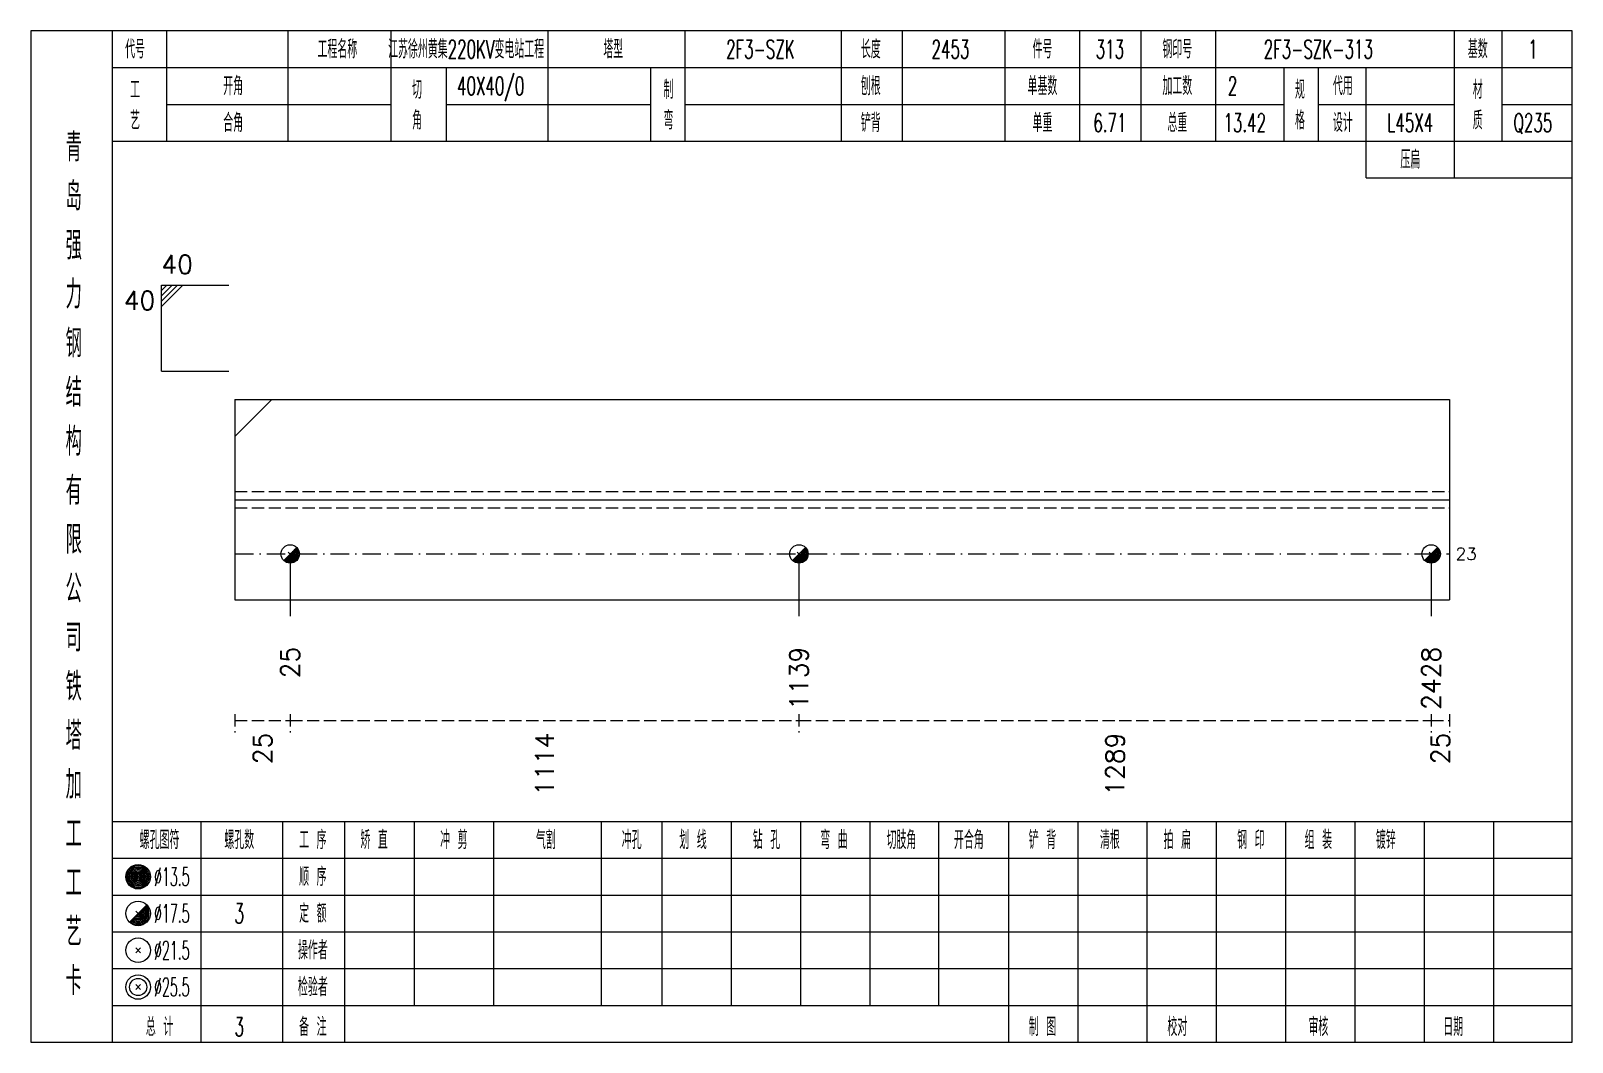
# Model space of a CAD drawing. Extents: x 0 to 4623, y -1159 to 4890.
# Drawn here: x 622.8 to 874.2, y 3150 to 3315 of the extents above; entities that cross this region are included whole.
import ezdxf
from ezdxf.enums import TextEntityAlignment as Align

# ---------------------------------------------------------------- set-up
doc = ezdxf.new("R2010")
doc.units = 0
doc.header["$MEASUREMENT"] = 0
doc.linetypes.add('一点画线', pattern=[5.2, 3, -1, 0.2, -1])
doc.linetypes.add('虚线', pattern=[2.75, 2, -0.75])
doc.layers.get('0').update_dxf_attribs({"linetype": 'CONTINUOUS', "lineweight": 25})
for name, color, linetype, lineweight in [('1', 7, 'CONTINUOUS', 25), ('4', 7, 'CONTINUOUS', 25), ('5', 7, 'CONTINUOUS', 25)]:
    doc.layers.add(name, color=color, linetype=linetype, lineweight=lineweight)
doc.styles.get("Standard").update_dxf_attribs({"font": 'simplex.shx', "width": 0.7, "height": 3, "bigfont": 'gbhzfs.shx'})

msp = doc.modelspace()

# ---------------------------------------------------------------- texts
at = {"color": 7, "linetype": 'Continuous', "lineweight": 13}
msp.add_text('40', height=3, dxfattribs=at).set_placement((644.1, 3274.5), align=Align.BOTTOM_LEFT)
msp.add_text('40', height=3, dxfattribs=at).set_placement((643.1, 3272.5), align=Align.TOP_RIGHT)
msp.add_text('23', height=2, dxfattribs=at).set_placement((855.2, 3229.667), align=Align.MIDDLE_LEFT)
at = {"color": 8, "linetype": 'Continuous', "lineweight": 9}
for s, p in [('25', (660.6, 3200.5)), ('1114', (706.592, 3200.5)), ('1289', (799.642, 3200.5)), ('25', (852.7, 3200.5))]:
    msp.add_text(s, height=3, rotation=90, dxfattribs=at).set_placement(p, align=Align.MIDDLE_RIGHT)
at = {"layer": '1', "color": 7, "linetype": 'Continuous', "lineweight": 13}
for s, p in [('25', (665.1, 3214.5)), ('1139', (748.084, 3214.5)), ('2428', (851.2, 3214.5))]:
    msp.add_text(s, height=3, rotation=90, dxfattribs=at).set_placement(p, align=Align.MIDDLE_RIGHT)
at = {"layer": '4', "color": 1, "linetype": 'Continuous', "lineweight": 13}
for s, height, width, p in [('代号', 3, 0.6, (639.8, 3312)), ('工程名称', 3, 0.6, (672.8, 3312)), ('江苏徐州黄集220KV变电站工程', 3, 0.6, (693.8, 3312)), ('塔型', 3, 0.6, (717.8, 3312)), ('2F3-SZK', 3, 0.6, (741.8, 3312)), ('长度', 3, 0.6, (759.8, 3312)), ('2453', 3, 0.6, (772.8, 3312)), ('件号', 3, 0.6, (787.8, 3312)), ('313', 3, 0.6, (798.8, 3312)), ('钢印号', 3, 0.6, (809.8, 3312)), ('2F3-SZK-313', 3, 0.6, (832.8, 3312)), ('基数', 3, 0.6, (858.8, 3312)), ('1', 3, 0.6, (867.8, 3312)), ('工', 3, 0.6, (639.8, 3305.4)), ('开角', 3, 0.6, (655.8, 3306)), ('切', 3, 0.6, (685.8, 3305.4)), ('40X40/0', 3, 0.6, (697.8, 3306)), ('制', 3, 0.6, (726.8, 3305.4)), ('刨根', 3, 0.6, (759.8, 3306)), ('单基数', 3, 0.6, (787.8, 3306)), ('加工数', 3, 0.6, (809.8, 3306)), ('2', 3, 0.6, (818.8, 3306)), ('规', 3, 0.6, (829.8, 3305.4)), ('代用', 3, 0.6, (836.8, 3306)), ('材', 3, 0.6, (858.8, 3305.4)), ('艺', 3, 0.6, (639.8, 3300.4)), ('合角', 3, 0.6, (655.8, 3300)), ('角', 3, 0.6, (685.8, 3300.4)), ('弯', 3, 0.6, (726.8, 3300.4)), ('铲背', 3, 0.6, (759.8, 3300)), ('单重', 3, 0.6, (787.8, 3300)), ('6.71', 3, 0.6, (798.8, 3300)), ('总重', 3, 0.6, (809.8, 3300)), ('13.42', 3, 0.6, (820.8, 3300)), ('格', 3, 0.6, (829.8, 3300.4)), ('设计', 3, 0.6, (836.8, 3300)), ('L45X4', 3, 0.6, (847.8, 3300)), ('质', 3, 0.6, (858.8, 3300.4)), ('Q235', 3, 0.6, (867.8, 3300)), ('青', 4.6, 0.8, (629.8, 3296)), ('压扁', 3, 0.6, (847.8, 3294)), ('岛', 4.6, 0.8, (629.8, 3288)), ('强', 4.6, 0.8, (629.8, 3280)), ('力', 4.6, 0.8, (629.8, 3272)), ('钢', 4.6, 0.8, (629.8, 3264)), ('结', 4.6, 0.8, (629.8, 3256)), ('构', 4.6, 0.8, (629.8, 3248)), ('有', 4.6, 0.8, (629.8, 3240)), ('限', 4.6, 0.8, (629.8, 3232)), ('公', 4.6, 0.8, (629.8, 3224)), ('司', 4.6, 0.8, (629.8, 3216)), ('铁', 4.6, 0.8, (629.8, 3208)), ('塔', 4.6, 0.8, (629.8, 3200)), ('加', 4.6, 0.8, (629.8, 3192)), ('工', 4.6, 0.8, (629.8, 3184)), ('螺孔图符', 3, 0.6, (643.8, 3183)), ('螺孔数', 3, 0.6, (656.8, 3183)), ('工 序', 3, 0.6, (668.8, 3183)), ('矫 直', 3, 0.6, (678.8, 3183)), ('冲 剪', 3, 0.6, (691.8, 3183)), ('气割', 3, 0.6, (706.8, 3183)), ('冲孔', 3, 0.6, (720.8, 3183)), ('划 线', 3, 0.6, (730.8, 3183)), ('钻 孔', 3, 0.6, (742.8, 3183)), ('弯 曲', 3, 0.6, (753.8, 3183)), ('切肢角', 3, 0.6, (764.8, 3183)), ('开合角', 3, 0.6, (775.8, 3183)), ('铲 背', 3, 0.6, (787.8, 3183)), ('清根', 3, 0.6, (798.8, 3183)), ('拍 扁', 3, 0.6, (809.8, 3183)), ('钢 印', 3, 0.6, (821.8, 3183)), ('组 装', 3, 0.6, (832.8, 3183)), ('镀锌', 3, 0.6, (843.8, 3183)), ('工', 4.6, 0.8, (629.8, 3176)), ('%%C13.5', 3, 0.5, (645.8, 3177)), ('顺 序', 3, 0.6, (668.8, 3177)), ('定 额', 3, 0.6, (668.8, 3171)), ('艺', 4.6, 0.8, (629.8, 3168)), ('%%C17.5', 3, 0.5, (645.8, 3171)), ('3', 3.2, 0.6, (656.8, 3171)), ('%%C21.5', 3, 0.5, (645.8, 3165)), ('操作者', 3, 0.6, (668.8, 3165)), ('卡', 4.6, 0.8, (629.8, 3160)), ('%%C25.5', 3, 0.5, (645.8, 3159)), ('检验者', 3, 0.6, (668.8, 3159)), ('总 计', 3, 0.6, (643.8, 3152.5)), ('3', 3, 0.6, (656.8, 3152.5)), ('备 注', 3, 0.6, (668.8, 3152.5)), ('制 图', 3, 0.6, (787.8, 3152.5)), ('校对', 3, 0.6, (809.8, 3152.5)), ('审核', 3, 0.6, (832.8, 3152.5)), ('日期', 3, 0.6, (854.8, 3152.5))]:
    msp.add_text(s, height=height, dxfattribs=dict(at, width=width)).set_placement(p, align=Align.MIDDLE_CENTER)

# ---------------------------------------------------------------- blocks, each defined once
blk = doc.blocks.new('孔17.5')
at = {"layer": '5', "color": 7, "linetype": 'Continuous', "lineweight": 13}
for p, q in [((-0.707, -0.707), (0.707, 0.707)), ((-0.2, 0.2), (0.2, -0.2))]:
    blk.add_line(p, q, dxfattribs=at)
blk.add_circle((0, 0), 1, dxfattribs=at)
for radius in [0.9, 0.8, 0.7, 0.6, 0.5, 0.4, 0.3, 0.2, 0.1]:
    blk.add_arc((0, 0), radius, 225, 45, dxfattribs=at)

# ---------------------------------------------------------------- linework, layer by layer
at = {"color": 7, "linetype": 'Continuous', "lineweight": 13}
for p, q in [((644.1, 3273.5), (655.1, 3273.5)), ((644.1, 3259.5), (644.1, 3273.5)), ((644.975, 3273.5), (644.1, 3272.625)), ((645.85, 3273.5), (644.1, 3271.75)), ((646.725, 3273.5), (644.1, 3270.875)), ((647.6, 3273.5), (644.1, 3270)), ((644.1, 3259.5), (655.1, 3259.5)), ((656.1, 3248.833), (662.1, 3254.833)), ((665.1, 3229.667), (665.1, 3219.5)), ((748.084, 3229.667), (748.084, 3219.5)), ((851.2, 3229.667), (851.2, 3219.5))]:
    msp.add_line(p, q, dxfattribs=at)
at = {"color": 7, "linetype": 'Continuous', "lineweight": 18}
for p, q in [((656.1, 3254.833), (656.1, 3222.167)), ((656.1, 3254.833), (854.2, 3254.833)), ((854.2, 3254.833), (854.2, 3222.167)), ((656.1, 3238.5), (854.2, 3238.5))]:
    msp.add_line(p, q, dxfattribs=at)
at = {"color": 1, "linetype": '虚线', "lineweight": 18}
for p, q in [((656.1, 3239.833), (854.2, 3239.833)), ((656.1, 3237.167), (854.2, 3237.167))]:
    msp.add_line(p, q, dxfattribs=at)
at = {"color": 3, "linetype": '一点画线', "lineweight": 13}
msp.add_line((656.1, 3229.667), (854.2, 3229.667), dxfattribs=at)
at = {"color": 8, "linetype": '虚线', "lineweight": 9}
for p, q in [((656.1, 3203.5), (656.1, 3200.5)), ((665.1, 3203.5), (665.1, 3200.5)), ((665.1, 3203.5), (665.1, 3200.5)), ((748.084, 3203.5), (748.084, 3200.5)), ((748.084, 3203.5), (748.084, 3200.5)), ((851.2, 3203.5), (851.2, 3200.5)), ((851.2, 3203.5), (851.2, 3200.5)), ((854.2, 3203.5), (854.2, 3200.5)), ((656.1, 3202.5), (665.1, 3202.5)), ((665.1, 3202.5), (748.084, 3202.5)), ((748.084, 3202.5), (851.2, 3202.5)), ((851.2, 3202.5), (854.2, 3202.5))]:
    msp.add_line(p, q, dxfattribs=at)
at = {"layer": '1', "color": 7, "linetype": 'Continuous', "lineweight": 18}
msp.add_line((656.1, 3222.167), (854.2, 3222.167), dxfattribs=at)
at = {"layer": '4', "color": 1, "linetype": 'Continuous', "lineweight": 18}
for p, q in [((636.1, 3150), (636.1, 3315)), ((645, 3297), (645, 3315)), ((664.8, 3297), (664.8, 3315)), ((681.6, 3297), (681.6, 3315)), ((707.2, 3297), (707.2, 3315)), ((729.5, 3297), (729.5, 3315)), ((755, 3297), (755, 3315)), ((765, 3297), (765, 3315)), ((781.7, 3297), (781.7, 3315)), ((793.9, 3297), (793.9, 3315)), ((803.9, 3297), (803.9, 3315)), ((816.1, 3297), (816.1, 3315)), ((855, 3291), (855, 3315)), ((862.8, 3297), (862.8, 3315)), ((636.1, 3309), (874.2, 3309)), ((690.6, 3297), (690.6, 3309)), ((723.9, 3297), (723.9, 3309)), ((827.2, 3297), (827.2, 3309)), ((832.8, 3297), (832.8, 3309)), ((840.6, 3291), (840.6, 3309)), ((645, 3303), (681.6, 3303)), ((690.6, 3303), (723.9, 3303)), ((729.5, 3303), (827.2, 3303)), ((832.8, 3303), (855, 3303)), ((862.8, 3303), (874.2, 3303)), ((636.1, 3297), (874.2, 3297)), ((840.6, 3291), (874.2, 3291)), ((636.1, 3186), (874.2, 3186)), ((650.6, 3150), (650.6, 3186)), ((663.9, 3150), (663.9, 3186)), ((674, 3150), (674, 3186)), ((685.4, 3156), (685.4, 3186)), ((698.3, 3156), (698.3, 3186)), ((715.9, 3156), (715.9, 3186)), ((725.8, 3156), (725.8, 3186)), ((737.1, 3156), (737.1, 3186)), ((748.4, 3156), (748.4, 3186)), ((759.7, 3156), (759.7, 3186)), ((770.9, 3156), (770.9, 3186)), ((782.3, 3156), (782.3, 3186)), ((793.6, 3156), (793.6, 3186)), ((804.9, 3156), (804.9, 3186)), ((816.2, 3156), (816.2, 3186)), ((827.5, 3156), (827.5, 3186)), ((838.8, 3156), (838.8, 3186)), ((850.1, 3156), (850.1, 3186)), ((861.4, 3156), (861.4, 3186)), ((636.1, 3180), (874.2, 3180)), ((636.1, 3174), (874.2, 3174)), ((636.1, 3168), (874.2, 3168)), ((636.1, 3162), (874.2, 3162)), ((636.1, 3156), (874.2, 3156)), ((782.3, 3150), (782.3, 3156)), ((793.6, 3150), (793.6, 3156)), ((804.9, 3150), (804.9, 3156)), ((816.2, 3150), (816.2, 3156)), ((827.5, 3150), (827.5, 3156)), ((838.8, 3150), (838.8, 3156)), ((850.1, 3150), (850.1, 3156)), ((861.4, 3150), (861.4, 3156))]:
    msp.add_line(p, q, dxfattribs=at)
at = {"layer": '4', "color": 7, "linetype": 'Continuous', "lineweight": 13}
for p, q in [((640.1, 3176.8), (640.5, 3177.2)), ((640.5, 3176.8), (640.1, 3177.2)), ((638.886, 3169.586), (641.714, 3172.414)), ((639.9, 3171.4), (640.7, 3170.6)), ((639.9, 3164.6), (640.7, 3165.4)), ((639.9, 3165.4), (640.7, 3164.6)), ((639.9, 3158.6), (640.7, 3159.4)), ((639.9, 3159.4), (640.7, 3158.6))]:
    msp.add_line(p, q, dxfattribs=at)
at = {"layer": '4', "color": 1, "linetype": 'Continuous', "lineweight": 18}
msp.add_lwpolyline([(622.8, 3315), (622.8, 3150), (874.2, 3150), (874.2, 3315)], close=True, dxfattribs=at)
at = {"layer": '4', "color": 7, "linetype": 'Continuous', "lineweight": 13}
for centre, radius in [((640.3, 3177), 2), ((640.3, 3177), 1.8), ((640.3, 3177), 1.6), ((640.3, 3177), 1.4), ((640.3, 3177), 1.2), ((640.3, 3177), 1), ((640.3, 3177), 0.8), ((640.3, 3177), 0.6), ((640.3, 3177), 0.4), ((640.3, 3177), 0.2), ((640.3, 3171), 2), ((640.3, 3165), 2), ((640.3, 3159), 2), ((640.3, 3159), 1.4)]:
    msp.add_circle(centre, radius, dxfattribs=at)
for radius in [1.8, 1.6, 1.4, 1.2, 1, 0.8, 0.6, 0.4, 0.2]:
    msp.add_arc((640.3, 3171), radius, 225, 45, dxfattribs=at)

# ---------------------------------------------------------------- block references
at = {"layer": '1', "color": 7, "linetype": 'Continuous', "lineweight": 13, "xscale": 1.5, "yscale": 1.5, "zscale": 1.5}
for p in [(665.1, 3229.667), (748.084, 3229.667), (851.2, 3229.667)]:
    msp.add_blockref('孔17.5', p, dxfattribs=at)

msp.set_redraw_order([(e.dxf.handle, doc.entitydb.next_handle()) for e in msp.query("TEXT MTEXT ATTDEF DIMENSION ARC_DIMENSION")])  # texts and dimensions are drawn at this point

doc.saveas('drawing.dxf')
